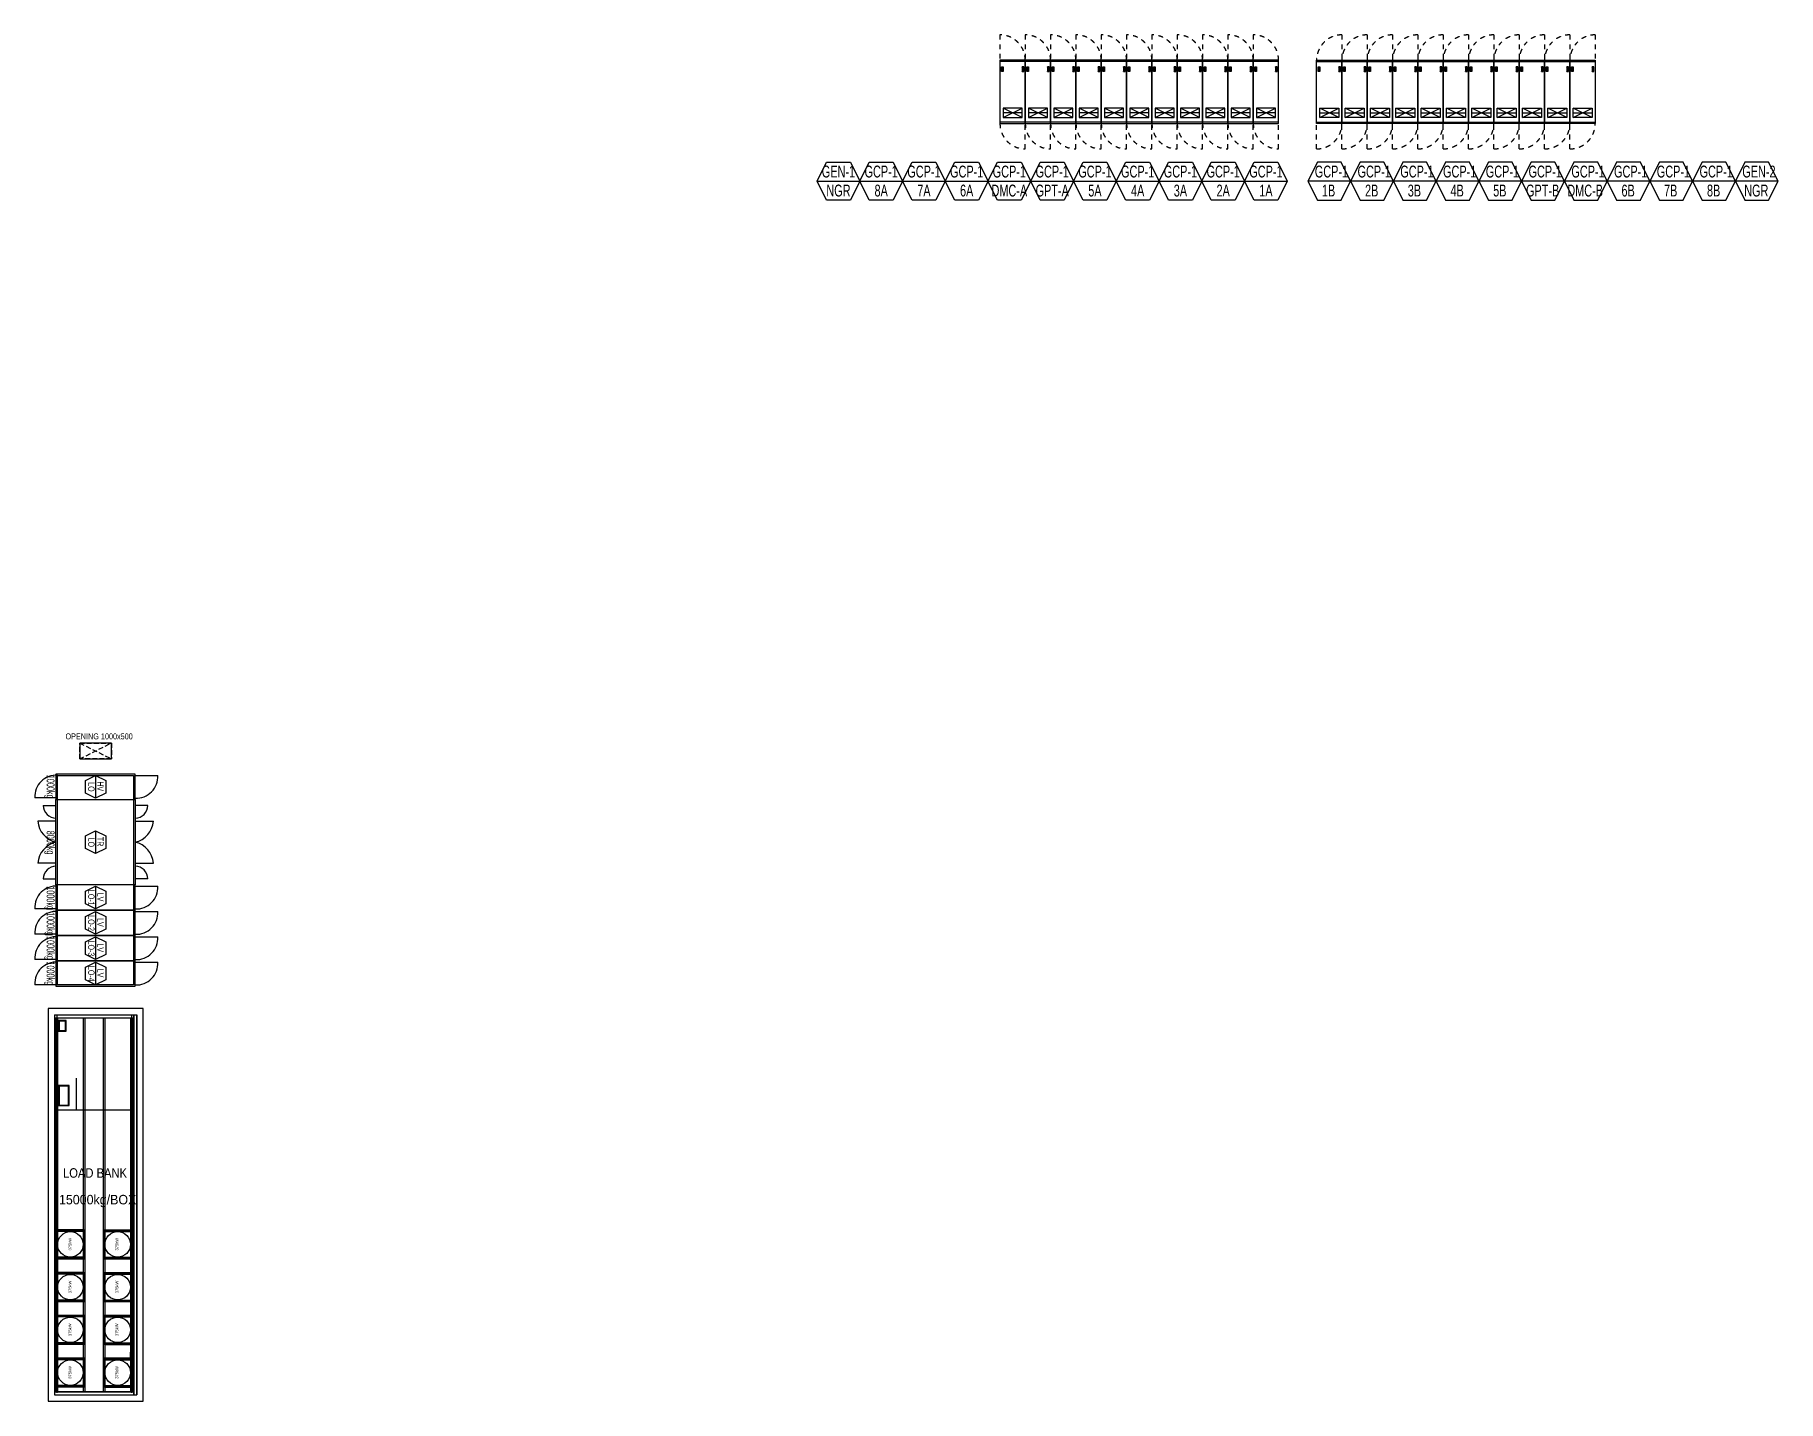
# Model space of a CAD drawing. Header units: millimetres. Extents: x 89978 to 501025, y -351975 to 837171.
# Drawn here: x 94877 to 149929, y -98536 to -55395 of the extents above; entities that cross this region are included whole.
import ezdxf
from ezdxf.enums import TextEntityAlignment as Align

# ---------------------------------------------------------------- set-up
doc = ezdxf.new("R2010")
doc.units = ezdxf.units.MM
doc.header["$LTSCALE"] = 150
for name, pattern in [('D1', [3, 1, -1, 1]), ('H1', [1.5, 1, -0.5]), ('PHANTOM', [2.5, 1.25, -0.25, 0.25, -0.25, 0.25, -0.25])]:
    doc.linetypes.add(name, pattern=pattern)
for name, color, linetype in [('------00 Switch Gear', 3, 'Continuous'), ('------00 Switch Gear_Number', 1, 'Continuous'), ('20251030_전기하중검토', 241, 'Continuous'), ('A-ETC-전기', 253, 'H1')]:
    doc.layers.add(name, color=color, linetype=linetype)
doc.layers.add('NOPLOT', color=191, linetype='Continuous', plot=False)
doc.styles.add('ELEC', font='')
doc.styles.get('ELEC').set_extended_font_data('Dotum')

msp = doc.modelspace()

# ---------------------------------------------------------------- texts
at = {"layer": '------00 Switch Gear_Number', "color": 7, "style": 'ELEC', "width": 0.7}
for s, p in [('GEN-1', (120253.6, -59711.1)), ('GCP-1', (121603.6, -59711.1)), ('GCP-1', (122953.6, -59711.1)), ('GCP-1', (124303.6, -59711.1)), ('GCP-1', (125650.7, -59711.1)), ('GCP-1', (127003.6, -59711.1)), ('GCP-1', (128353.6, -59711.1)), ('GCP-1', (129703.6, -59711.1)), ('GCP-1', (131053.6, -59711.1)), ('GCP-1', (132403.6, -59711.1)), ('GCP-1', (133753.6, -59711.1)), ('GCP-1', (135822, -59711.1)), ('GCP-1', (137172, -59711.1)), ('GCP-1', (138522, -59711.1)), ('GCP-1', (139872, -59711.1)), ('GCP-1', (141222, -59711.1)), ('GCP-1', (142572, -59711.1)), ('GCP-1', (143924.9, -59711.1)), ('GCP-1', (145272, -59711.1)), ('GCP-1', (146622, -59711.1)), ('GCP-1', (147972, -59711.1)), ('GEN-2', (149322, -59711.1)), ('NGR', (120253.6, -60311.1)), ('8A', (121603.6, -60311.1)), ('7A', (122953.6, -60311.1)), ('6A', (124303.6, -60311.1)), ('DMC-A', (125650.7, -60311.1)), ('GPT-A', (127003.6, -60311.1)), ('5A', (128353.6, -60311.1)), ('4A', (129703.6, -60311.1)), ('3A', (131053.6, -60311.1)), ('2A', (132403.6, -60311.1)), ('1A', (133753.6, -60311.1)), ('1B', (135731.1, -60311.1)), ('2B', (137093.6, -60311.1)), ('3B', (138443.2, -60311.1)), ('4B', (139792.5, -60311.1)), ('5B', (141139.3, -60311.1)), ('GPT-B', (142492.5, -60311.1)), ('DMC-B', (143834, -60311.1)), ('6B', (145191.8, -60311.1)), ('7B', (146534.7, -60311.1)), ('8B', (147891.5, -60311.1)), ('NGR', (149239.3, -60311.1))]:
    msp.add_text(s, height=375, dxfattribs=at).set_placement(p, align=Align.MIDDLE_CENTER)
at = {"layer": '------00 Switch Gear_Number', "color": 0, "style": 'ELEC', "width": 0.7}
for s, p in [('LO', (96660.3, -79141.4, 0)), ('HV', (96945, -79120, 0)), ('LO', (96660.3, -80891.4, 0)), ('TR', (96945, -80870, 0)), ('LO-1', (96660.3, -82641.4, 0)), ('LV', (96945, -82620, 0)), ('LO-2', (96660.3, -83441.4, 0)), ('LV', (96945, -83420, 0)), ('LO-3', (96660.3, -84241.4, 0)), ('LV', (96945, -84220, 0)), ('LO-4', (96660.3, -85041.4, 0)), ('LV', (96945, -85020, 0))]:
    msp.add_text(s, height=200, rotation=270, dxfattribs=at).set_placement(p, align=Align.MIDDLE_CENTER)
at = {"style": 'ELEC', "width": 0.9}
msp.add_text('LOAD BANK', height=300, dxfattribs=at).set_placement((96776.3, -91331.9, 0), align=Align.MIDDLE)
at = {"style": 'ELEC'}
msp.add_text('15000kg/BOX', height=300, dxfattribs=at).set_placement((96860.2, -92210.9, 0), align=Align.MIDDLE)
for p in [(95986.7, -93581.3, 0), (97465.9, -93581.3, 0), (95986.7, -94931.3, 0), (97465.9, -94931.3, 0), (95986.7, -96281.3, 0), (97465.9, -96281.3, 0), (95986.7, -97631.3, 0), (97465.9, -97631.3, 0)]:
    msp.add_text('375kW', height=92.38, rotation=90, dxfattribs=at).set_placement(p, align=Align.MIDDLE_CENTER)
at = {"layer": '20251030_전기하중검토', "style": 'ELEC', "width": 0.7}
for s, p in [('1000kg', (95343.6, -79134.2)), ('8000kg', (95343.6, -80900.6)), ('1000kg', (95343.6, -82653.9)), ('1000kg', (95343.6, -83469.2)), ('1000kg', (95343.6, -84228.6)), ('1000kg', (95343.6, -85028.6))]:
    msp.add_text(s, height=250, rotation=270, dxfattribs=at).set_placement(p, align=Align.MIDDLE)

# ---------------------------------------------------------------- blocks, each defined once
blk = doc.blocks.new('A$C831ba098')
for points in [[(358, 500), (1358, 0)], [(358, 0), (1358, 500)]]:
    blk.add_lwpolyline(points)
blk.add_lwpolyline([(358, 500), (1358, 500), (1358, 0), (358, 0)], close=True)
at = {"style": 'ELEC', "width": 0.8}
blk.add_text('OPENING 1000x500', height=187.5, dxfattribs=at).set_placement((971, 710, 0), align=Align.MIDDLE_CENTER)

# ---------------------------------------------------------------- linework, layer by layer
at = {"layer": '------00 Switch Gear'}
for p, q in [((126153.6, -56235), (125353.6, -56235)), ((125403.6, -56555), (125453.6, -56405)), ((125453.6, -56555), (125403.6, -56405)), ((126103.6, -56555), (126053.6, -56405)), ((126053.6, -56555), (126103.6, -56405)), ((126953.6, -56235), (126153.6, -56235)), ((126203.6, -56555), (126253.6, -56405)), ((126253.6, -56555), (126203.6, -56405)), ((126903.6, -56555), (126853.6, -56405)), ((126853.6, -56555), (126903.6, -56405)), ((127753.6, -56235), (126953.6, -56235)), ((127003.6, -56555), (127053.6, -56405)), ((127053.6, -56555), (127003.6, -56405)), ((127703.6, -56555), (127653.6, -56405)), ((127653.6, -56555), (127703.6, -56405)), ((128553.6, -56235), (127753.6, -56235)), ((127803.6, -56555), (127853.6, -56405)), ((127853.6, -56555), (127803.6, -56405)), ((128503.6, -56555), (128453.6, -56405)), ((128453.6, -56555), (128503.6, -56405)), ((129353.6, -56235), (128553.6, -56235)), ((128603.6, -56555), (128653.6, -56405)), ((128653.6, -56555), (128603.6, -56405)), ((129303.6, -56555), (129253.6, -56405)), ((129253.6, -56555), (129303.6, -56405)), ((130153.6, -56235), (129353.6, -56235)), ((129403.6, -56555), (129453.6, -56405)), ((129453.6, -56555), (129403.6, -56405)), ((130103.6, -56555), (130053.6, -56405)), ((130053.6, -56555), (130103.6, -56405)), ((130953.6, -56235), (130153.6, -56235)), ((130203.6, -56555), (130253.6, -56405)), ((130253.6, -56555), (130203.6, -56405)), ((130903.6, -56555), (130853.6, -56405)), ((130853.6, -56555), (130903.6, -56405)), ((131753.6, -56235), (130953.6, -56235)), ((131003.6, -56555), (131053.6, -56405)), ((131053.6, -56555), (131003.6, -56405)), ((131703.6, -56555), (131653.6, -56405)), ((131653.6, -56555), (131703.6, -56405)), ((132553.6, -56235), (131753.6, -56235)), ((131803.6, -56555), (131853.6, -56405)), ((131853.6, -56555), (131803.6, -56405)), ((132503.6, -56555), (132453.6, -56405)), ((132453.6, -56555), (132503.6, -56405)), ((133353.6, -56235), (132553.6, -56235)), ((132603.6, -56555), (132653.6, -56405)), ((132653.6, -56555), (132603.6, -56405)), ((133303.6, -56555), (133253.6, -56405)), ((133253.6, -56555), (133303.6, -56405)), ((134153.6, -56235), (133353.6, -56235)), ((133403.6, -56555), (133453.6, -56405)), ((133453.6, -56555), (133403.6, -56405)), ((134103.6, -56555), (134053.6, -56405)), ((134053.6, -56555), (134103.6, -56405)), ((135353.6, -56235), (136153.6, -56235)), ((135403.6, -56555), (135453.6, -56405)), ((135453.6, -56555), (135403.6, -56405)), ((136103.6, -56555), (136053.6, -56405)), ((136053.6, -56555), (136103.6, -56405)), ((136153.6, -56235), (136953.6, -56235)), ((136203.6, -56555), (136253.6, -56405)), ((136253.6, -56555), (136203.6, -56405)), ((136903.6, -56555), (136853.6, -56405)), ((136853.6, -56555), (136903.6, -56405)), ((136953.6, -56235), (137753.6, -56235)), ((137003.6, -56555), (137053.6, -56405)), ((137053.6, -56555), (137003.6, -56405)), ((137703.6, -56555), (137653.6, -56405)), ((137653.6, -56555), (137703.6, -56405)), ((137753.6, -56235), (138553.6, -56235)), ((137803.6, -56555), (137853.6, -56405)), ((137853.6, -56555), (137803.6, -56405)), ((138503.6, -56555), (138453.6, -56405)), ((138453.6, -56555), (138503.6, -56405)), ((138553.6, -56235), (139353.6, -56235)), ((138603.6, -56555), (138653.6, -56405)), ((138653.6, -56555), (138603.6, -56405)), ((139303.6, -56555), (139253.6, -56405)), ((139253.6, -56555), (139303.6, -56405)), ((139353.6, -56235), (140153.6, -56235)), ((139403.6, -56555), (139453.6, -56405)), ((139453.6, -56555), (139403.6, -56405)), ((140103.6, -56555), (140053.6, -56405)), ((140053.6, -56555), (140103.6, -56405)), ((140153.6, -56235), (140953.6, -56235)), ((140203.6, -56555), (140253.6, -56405)), ((140253.6, -56555), (140203.6, -56405)), ((140903.6, -56555), (140853.6, -56405)), ((140853.6, -56555), (140903.6, -56405)), ((140953.6, -56235), (141753.6, -56235)), ((141003.6, -56555), (141053.6, -56405)), ((141053.6, -56555), (141003.6, -56405)), ((141703.6, -56555), (141653.6, -56405)), ((141653.6, -56555), (141703.6, -56405)), ((141753.6, -56235), (142553.6, -56235)), ((141803.6, -56555), (141853.6, -56405)), ((141853.6, -56555), (141803.6, -56405)), ((142503.6, -56555), (142453.6, -56405)), ((142453.6, -56555), (142503.6, -56405)), ((142553.6, -56235), (143353.6, -56235)), ((142603.6, -56555), (142653.6, -56405)), ((142653.6, -56555), (142603.6, -56405)), ((143303.6, -56555), (143253.6, -56405)), ((143253.6, -56555), (143303.6, -56405)), ((143353.6, -56235), (144153.6, -56235)), ((143403.6, -56555), (143453.6, -56405)), ((143453.6, -56555), (143403.6, -56405)), ((144103.6, -56555), (144053.6, -56405)), ((144053.6, -56555), (144103.6, -56405)), ((126153.6, -58153), (125353.6, -58153)), ((126953.6, -58153), (126153.6, -58153)), ((127753.6, -58153), (126953.6, -58153)), ((128553.6, -58153), (127753.6, -58153)), ((129353.6, -58153), (128553.6, -58153)), ((130153.6, -58153), (129353.6, -58153)), ((130953.6, -58153), (130153.6, -58153)), ((131753.6, -58153), (130953.6, -58153)), ((132553.6, -58153), (131753.6, -58153)), ((133353.6, -58153), (132553.6, -58153)), ((134153.6, -58153), (133353.6, -58153)), ((135353.6, -58153), (136153.6, -58153)), ((136153.6, -58153), (136953.6, -58153)), ((136953.6, -58153), (137753.6, -58153)), ((137753.6, -58153), (138553.6, -58153)), ((138553.6, -58153), (139353.6, -58153)), ((139353.6, -58153), (140153.6, -58153)), ((140153.6, -58153), (140953.6, -58153)), ((140953.6, -58153), (141753.6, -58153)), ((141753.6, -58153), (142553.6, -58153)), ((142553.6, -58153), (143353.6, -58153)), ((143353.6, -58153), (144153.6, -58153)), ((95143.7, -79725.3, 0), (95543.7, -79725.3, 0)), ((98443.7, -79725.3, 0), (98043.7, -79725.3, 0)), ((95143.7, -82047.5, 0), (95543.7, -82047.5, 0)), ((98443.7, -82047.5, 0), (98043.7, -82047.5, 0))]:
    msp.add_line(p, q, dxfattribs=at)
at = {"layer": '------00 Switch Gear', "elevation": 0}
for points in [[(126153.6, -56195), (125353.6, -56195), (125353.6, -58195), (126153.6, -58195)], [(125403.6, -56405), (125453.6, -56405), (125453.6, -56555), (125403.6, -56555)], [(126103.6, -56405), (126053.6, -56405), (126053.6, -56555), (126103.6, -56555)], [(126953.6, -56195), (126153.6, -56195), (126153.6, -58195), (126953.6, -58195)], [(126203.6, -56405), (126253.6, -56405), (126253.6, -56555), (126203.6, -56555)], [(126903.6, -56405), (126853.6, -56405), (126853.6, -56555), (126903.6, -56555)], [(127753.6, -56195), (126953.6, -56195), (126953.6, -58195), (127753.6, -58195)], [(127003.6, -56405), (127053.6, -56405), (127053.6, -56555), (127003.6, -56555)], [(127703.6, -56405), (127653.6, -56405), (127653.6, -56555), (127703.6, -56555)], [(128553.6, -56195), (127753.6, -56195), (127753.6, -58195), (128553.6, -58195)], [(127803.6, -56405), (127853.6, -56405), (127853.6, -56555), (127803.6, -56555)], [(128503.6, -56405), (128453.6, -56405), (128453.6, -56555), (128503.6, -56555)], [(129353.6, -56195), (128553.6, -56195), (128553.6, -58195), (129353.6, -58195)], [(128603.6, -56405), (128653.6, -56405), (128653.6, -56555), (128603.6, -56555)], [(129303.6, -56405), (129253.6, -56405), (129253.6, -56555), (129303.6, -56555)], [(130153.6, -56195), (129353.6, -56195), (129353.6, -58195), (130153.6, -58195)], [(129403.6, -56405), (129453.6, -56405), (129453.6, -56555), (129403.6, -56555)], [(130103.6, -56405), (130053.6, -56405), (130053.6, -56555), (130103.6, -56555)], [(130953.6, -56195), (130153.6, -56195), (130153.6, -58195), (130953.6, -58195)], [(130203.6, -56405), (130253.6, -56405), (130253.6, -56555), (130203.6, -56555)], [(130903.6, -56405), (130853.6, -56405), (130853.6, -56555), (130903.6, -56555)], [(131753.6, -56195), (130953.6, -56195), (130953.6, -58195), (131753.6, -58195)], [(131003.6, -56405), (131053.6, -56405), (131053.6, -56555), (131003.6, -56555)], [(131703.6, -56405), (131653.6, -56405), (131653.6, -56555), (131703.6, -56555)], [(132553.6, -56195), (131753.6, -56195), (131753.6, -58195), (132553.6, -58195)], [(131803.6, -56405), (131853.6, -56405), (131853.6, -56555), (131803.6, -56555)], [(132503.6, -56405), (132453.6, -56405), (132453.6, -56555), (132503.6, -56555)], [(133353.6, -56195), (132553.6, -56195), (132553.6, -58195), (133353.6, -58195)], [(132603.6, -56405), (132653.6, -56405), (132653.6, -56555), (132603.6, -56555)], [(133303.6, -56405), (133253.6, -56405), (133253.6, -56555), (133303.6, -56555)], [(134153.6, -56195), (133353.6, -56195), (133353.6, -58195), (134153.6, -58195)], [(133403.6, -56405), (133453.6, -56405), (133453.6, -56555), (133403.6, -56555)], [(134103.6, -56405), (134053.6, -56405), (134053.6, -56555), (134103.6, -56555)], [(135353.6, -56195), (136153.6, -56195), (136153.6, -58195), (135353.6, -58195)], [(135403.6, -56405), (135453.6, -56405), (135453.6, -56555), (135403.6, -56555)], [(136103.6, -56405), (136053.6, -56405), (136053.6, -56555), (136103.6, -56555)], [(136153.6, -56195), (136953.6, -56195), (136953.6, -58195), (136153.6, -58195)], [(136203.6, -56405), (136253.6, -56405), (136253.6, -56555), (136203.6, -56555)], [(136903.6, -56405), (136853.6, -56405), (136853.6, -56555), (136903.6, -56555)], [(136953.6, -56195), (137753.6, -56195), (137753.6, -58195), (136953.6, -58195)], [(137003.6, -56405), (137053.6, -56405), (137053.6, -56555), (137003.6, -56555)], [(137703.6, -56405), (137653.6, -56405), (137653.6, -56555), (137703.6, -56555)], [(137753.6, -56195), (138553.6, -56195), (138553.6, -58195), (137753.6, -58195)], [(137803.6, -56405), (137853.6, -56405), (137853.6, -56555), (137803.6, -56555)], [(138503.6, -56405), (138453.6, -56405), (138453.6, -56555), (138503.6, -56555)], [(138553.6, -56195), (139353.6, -56195), (139353.6, -58195), (138553.6, -58195)], [(138603.6, -56405), (138653.6, -56405), (138653.6, -56555), (138603.6, -56555)], [(139303.6, -56405), (139253.6, -56405), (139253.6, -56555), (139303.6, -56555)], [(139353.6, -56195), (140153.6, -56195), (140153.6, -58195), (139353.6, -58195)], [(139403.6, -56405), (139453.6, -56405), (139453.6, -56555), (139403.6, -56555)], [(140103.6, -56405), (140053.6, -56405), (140053.6, -56555), (140103.6, -56555)], [(140153.6, -56195), (140953.6, -56195), (140953.6, -58195), (140153.6, -58195)], [(140203.6, -56405), (140253.6, -56405), (140253.6, -56555), (140203.6, -56555)], [(140903.6, -56405), (140853.6, -56405), (140853.6, -56555), (140903.6, -56555)], [(140953.6, -56195), (141753.6, -56195), (141753.6, -58195), (140953.6, -58195)], [(141003.6, -56405), (141053.6, -56405), (141053.6, -56555), (141003.6, -56555)], [(141703.6, -56405), (141653.6, -56405), (141653.6, -56555), (141703.6, -56555)], [(141753.6, -56195), (142553.6, -56195), (142553.6, -58195), (141753.6, -58195)], [(141803.6, -56405), (141853.6, -56405), (141853.6, -56555), (141803.6, -56555)], [(142503.6, -56405), (142453.6, -56405), (142453.6, -56555), (142503.6, -56555)], [(142553.6, -56195), (143353.6, -56195), (143353.6, -58195), (142553.6, -58195)], [(142603.6, -56405), (142653.6, -56405), (142653.6, -56555), (142603.6, -56555)], [(143303.6, -56405), (143253.6, -56405), (143253.6, -56555), (143303.6, -56555)], [(143353.6, -56195), (144153.6, -56195), (144153.6, -58195), (143353.6, -58195)], [(143403.6, -56405), (143453.6, -56405), (143453.6, -56555), (143403.6, -56555)], [(144103.6, -56405), (144053.6, -56405), (144053.6, -56555), (144103.6, -56555)], [(95543.7, -78736.4), (95543.7, -79536.4), (98043.7, -79536.4), (98043.7, -78736.4)], [(97993.7, -78786.4), (97993.7, -85386.4), (95593.7, -85386.4), (95593.7, -78786.4)], [(98043.7, -79536.4), (98043.7, -82236.4), (95543.7, -82236.4), (95543.7, -79536.4)], [(95543.7, -82236.4), (95543.7, -83036.4), (98043.7, -83036.4), (98043.7, -82236.4)], [(95543.7, -83036.4), (95543.7, -83836.4), (98043.7, -83836.4), (98043.7, -83036.4)], [(95543.7, -83836.4), (95543.7, -84636.4), (98043.7, -84636.4), (98043.7, -83836.4)], [(95543.7, -84636.4), (95543.7, -85436.4), (98043.7, -85436.4), (98043.7, -84636.4)]]:
    msp.add_lwpolyline(points, close=True, dxfattribs=at)
for points in [[(96793.7, -78776.4), (96793.7, -79496.4), (96473.7, -79336.8), (96473.7, -78936.1), (96793.7, -78776.4), (97113.7, -78936.1), (97113.7, -79336.8), (96793.7, -79496.4)], [(98043.7, -78778.9), (98758.7, -78778.9)], [(95593.7, -79486.4), (94878.7, -79486.4)], [(95543.7, -80221.8), (94967.7, -80221.8)], [(98043.7, -80221.8), (98619.7, -80221.8)], [(96793.7, -80526.4), (96793.7, -81246.4), (96473.7, -81086.8), (96473.7, -80686.1), (96793.7, -80526.4), (97113.7, -80686.1), (97113.7, -81086.8), (96793.7, -81246.4)], [(95543.7, -81551), (94967.7, -81551)], [(98043.7, -81551), (98619.7, -81551)], [(96793.7, -82276.4), (96793.7, -82996.4), (96473.7, -82836.8), (96473.7, -82436.1), (96793.7, -82276.4), (97113.7, -82436.1), (97113.7, -82836.8), (96793.7, -82996.4)], [(98043.7, -82278.9), (98758.7, -82278.9)], [(95593.7, -82986.4), (94878.7, -82986.4)], [(96793.7, -83076.4), (96793.7, -83796.4), (96473.7, -83636.8), (96473.7, -83236.1), (96793.7, -83076.4), (97113.7, -83236.1), (97113.7, -83636.8), (96793.7, -83796.4)], [(98043.7, -83078.9), (98758.7, -83078.9)], [(95593.7, -83786.4), (94878.7, -83786.4)], [(96793.7, -83876.4), (96793.7, -84596.4), (96473.7, -84436.8), (96473.7, -84036.1), (96793.7, -83876.4), (97113.7, -84036.1), (97113.7, -84436.8), (96793.7, -84596.4)], [(98043.7, -83878.9), (98758.7, -83878.9)], [(95593.7, -84586.4), (94878.7, -84586.4)], [(95593.7, -84586.4), (94878.7, -84586.4)], [(96793.7, -84676.4), (96793.7, -85396.4), (96473.7, -85236.8), (96473.7, -84836.1), (96793.7, -84676.4), (97113.7, -84836.1), (97113.7, -85236.8), (96793.7, -85396.4)], [(98043.7, -84678.9), (98758.7, -84678.9)], [(95593.7, -85386.4), (94878.7, -85386.4)]]:
    msp.add_lwpolyline(points, dxfattribs=at)
at = {"layer": '------00 Switch Gear'}
for centre, radius, start, end in [((95556.2, -79449.9, 0), 679.5, 86.91898, 183.08102), ((98080.3, -78815.4, 0), 679.5, 266.91898, 3.08102), ((95543.7, -79725.3, 0), 400, 180, 270), ((98043.7, -79725.3, 0), 400, 270, 0), ((95709.3, -80161, 0), 744.1, 184.68922, 257.14201), ((97878.2, -80161, 0), 744.1, 282.85799, 355.31078), ((95709.3, -81611.8, 0), 744.1, 102.85799, 175.31078), ((97878.2, -81611.8, 0), 744.1, 4.68922, 77.14201), ((95543.7, -82047.5, 0), 400, 90, 180), ((98043.7, -82047.5, 0), 400, 0, 90), ((95556.2, -82949.9, 0), 679.5, 86.91898, 183.08102), ((98080.3, -82315.4, 0), 679.5, 266.91898, 3.08102), ((95556.2, -83749.9, 0), 679.5, 86.91898, 183.08102), ((98080.3, -83115.4, 0), 679.5, 266.91898, 3.08102), ((95556.2, -84549.9, 0), 679.5, 86.91898, 183.08102), ((98080.3, -83915.4, 0), 679.5, 266.91898, 3.08102), ((95556.2, -85349.9, 0), 679.5, 86.91898, 183.08102), ((98080.3, -84715.4, 0), 679.5, 266.91898, 3.08102)]:
    msp.add_arc(centre, radius, start, end, dxfattribs=at)
at = {"layer": '------00 Switch Gear_Number', "color": 1}
for points in [[(119578.6, -60011.1), (120928.6, -60011.1), (120629.2, -60611.1), (119877.9, -60611.1), (119578.6, -60011.1), (119877.9, -59411.1), (120629.2, -59411.1), (120928.6, -60011.1)], [(120928.6, -60011.1), (122278.6, -60011.1), (121979.2, -60611.1), (121227.9, -60611.1), (120928.6, -60011.1), (121227.9, -59411.1), (121979.2, -59411.1), (122278.6, -60011.1)], [(122278.6, -60011.1), (123628.6, -60011.1), (123329.2, -60611.1), (122577.9, -60611.1), (122278.6, -60011.1), (122577.9, -59411.1), (123329.2, -59411.1), (123628.6, -60011.1)], [(123628.6, -60011.1), (124978.6, -60011.1), (124679.2, -60611.1), (123927.9, -60611.1), (123628.6, -60011.1), (123927.9, -59411.1), (124679.2, -59411.1), (124978.6, -60011.1)], [(124975.7, -60011.1), (126325.7, -60011.1), (126026.3, -60611.1), (125275, -60611.1), (124975.7, -60011.1), (125275, -59411.1), (126026.3, -59411.1), (126325.7, -60011.1)], [(126328.6, -60011.1), (127678.6, -60011.1), (127379.2, -60611.1), (126627.9, -60611.1), (126328.6, -60011.1), (126627.9, -59411.1), (127379.2, -59411.1), (127678.6, -60011.1)], [(127678.6, -60011.1), (129028.6, -60011.1), (128729.2, -60611.1), (127977.9, -60611.1), (127678.6, -60011.1), (127977.9, -59411.1), (128729.2, -59411.1), (129028.6, -60011.1)], [(129028.6, -60011.1), (130378.6, -60011.1), (130079.2, -60611.1), (129327.9, -60611.1), (129028.6, -60011.1), (129327.9, -59411.1), (130079.2, -59411.1), (130378.6, -60011.1)], [(130378.6, -60011.1), (131728.6, -60011.1), (131429.2, -60611.1), (130677.9, -60611.1), (130378.6, -60011.1), (130677.9, -59411.1), (131429.2, -59411.1), (131728.6, -60011.1)], [(131728.6, -60011.1), (133078.6, -60011.1), (132779.2, -60611.1), (132027.9, -60611.1), (131728.6, -60011.1), (132027.9, -59411.1), (132779.2, -59411.1), (133078.6, -60011.1)], [(133078.6, -60011.1), (134428.6, -60011.1), (134129.2, -60611.1), (133377.9, -60611.1), (133078.6, -60011.1), (133377.9, -59411.1), (134129.2, -59411.1), (134428.6, -60011.1)], [(136428.6, -60011.1), (135078.6, -60011.1), (135377.9, -60611.1), (136129.2, -60611.1), (136428.6, -60011.1), (136129.2, -59411.1), (135377.9, -59411.1), (135078.6, -60011.1)], [(137778.6, -60011.1), (136428.6, -60011.1), (136727.9, -60611.1), (137479.2, -60611.1), (137778.6, -60011.1), (137479.2, -59411.1), (136727.9, -59411.1), (136428.6, -60011.1)], [(139128.6, -60011.1), (137778.6, -60011.1), (138077.9, -60611.1), (138829.2, -60611.1), (139128.6, -60011.1), (138829.2, -59411.1), (138077.9, -59411.1), (137778.6, -60011.1)], [(140478.6, -60011.1), (139128.6, -60011.1), (139427.9, -60611.1), (140179.2, -60611.1), (140478.6, -60011.1), (140179.2, -59411.1), (139427.9, -59411.1), (139128.6, -60011.1)], [(141828.6, -60011.1), (140478.6, -60011.1), (140777.9, -60611.1), (141529.2, -60611.1), (141828.6, -60011.1), (141529.2, -59411.1), (140777.9, -59411.1), (140478.6, -60011.1)], [(143178.6, -60011.1), (141828.6, -60011.1), (142127.9, -60611.1), (142879.2, -60611.1), (143178.6, -60011.1), (142879.2, -59411.1), (142127.9, -59411.1), (141828.6, -60011.1)], [(144531.5, -60011.1), (143181.5, -60011.1), (143480.8, -60611.1), (144232.1, -60611.1), (144531.5, -60011.1), (144232.1, -59411.1), (143480.8, -59411.1), (143181.5, -60011.1)], [(145878.6, -60011.1), (144528.6, -60011.1), (144827.9, -60611.1), (145579.2, -60611.1), (145878.6, -60011.1), (145579.2, -59411.1), (144827.9, -59411.1), (144528.6, -60011.1)], [(147228.6, -60011.1), (145878.6, -60011.1), (146177.9, -60611.1), (146929.2, -60611.1), (147228.6, -60011.1), (146929.2, -59411.1), (146177.9, -59411.1), (145878.6, -60011.1)], [(148578.6, -60011.1), (147228.6, -60011.1), (147527.9, -60611.1), (148279.2, -60611.1), (148578.6, -60011.1), (148279.2, -59411.1), (147527.9, -59411.1), (147228.6, -60011.1)], [(149928.6, -60011.1), (148578.6, -60011.1), (148877.9, -60611.1), (149629.2, -60611.1), (149928.6, -60011.1), (149629.2, -59411.1), (148877.9, -59411.1), (148578.6, -60011.1)]]:
    msp.add_lwpolyline(points, dxfattribs=at)
for p, q in [((95493.7, -86336.4, 0), (95493.7, -98336.4, 0)), ((95493.7, -86336.4, 0), (95493.7, -87336.4, 0)), ((95496.9, -86336.4, 0), (97993.7, -86336.4, 0)), ((95496.9, -86336.4, 0), (95496.9, -98336.4, 0)), ((95496.9, -86336.4, 0), (97993.7, -86336.4, 0)), ((95496.9, -86339.6, 0), (97993.7, -86339.6, 0)), ((95496.9, -86339.6, 0), (97993.7, -86339.6, 0)), ((95566.9, -86375.3, 0), (95566.9, -98273.5, 0)), ((97923.7, -86375.3, 0), (97923.7, -98273.5, 0)), ((97993.7, -86336.4, 0), (97993.7, -98336.4, 0)), ((97993.7, -86336.4, 0), (98093.7, -86336.4, 0)), ((97993.7, -86336.4, 0), (98093.7, -86336.4, 0)), ((97996.9, -86336.4, 0), (97996.9, -98336.4, 0)), ((98090.5, -86336.4, 0), (98090.5, -98336.4, 0)), ((98093.7, -86336.4, 0), (98093.7, -98336.4, 0)), ((95496.9, -86433.2, 0), (97993.7, -86433.2, 0)), ((95496.9, -86433.2, 0), (97993.7, -86433.2, 0)), ((95496.9, -86436.4, 0), (97993.7, -86436.4, 0)), ((95496.9, -86436.4, 0), (97993.7, -86436.4, 0)), ((95541.9, -86436.4, 0), (95541.9, -98236.4, 0)), ((95586.9, -86436.4, 0), (95586.9, -98236.4, 0)), ((95591.9, -86436.4, 0), (95591.9, -98236.4, 0)), ((96406.9, -86436.4, 0), (96406.9, -98236.4, 0)), ((96456.9, -86436.4, 0), (96456.9, -98236.4, 0)), ((97033.7, -86436.4, 0), (97033.7, -98236.4, 0)), ((97083.7, -86436.4, 0), (97083.7, -98236.4, 0)), ((97898.7, -86436.4, 0), (97898.7, -98236.4, 0)), ((97903.7, -86436.4, 0), (97903.7, -98236.4, 0)), ((97948.7, -86436.4, 0), (97948.7, -98236.4, 0)), ((95557.9, -93153.9, 0), (95575.9, -93153.9, 0)), ((95557.9, -93368.9, 0), (95575.9, -93368.9, 0)), ((95557.9, -93586.4, 0), (95575.9, -93586.4, 0)), ((95566.9, -93162.9, 0), (95566.9, -93144.9, 0)), ((95566.9, -93377.9, 0), (95566.9, -93359.9, 0)), ((95566.9, -93595.4, 0), (95566.9, -93577.4, 0)), ((96406.9, -93128.9, 0), (95591.9, -93128.9, 0)), ((96406.9, -93173.9, 0), (95591.9, -93173.9, 0)), ((96406.9, -93178.9, 0), (95591.9, -93178.9, 0)), ((95772.9, -93153.9, 0), (95790.9, -93153.9, 0)), ((95781.9, -93162.9, 0), (95781.9, -93144.9, 0)), ((95990.4, -93153.9, 0), (96008.4, -93153.9, 0)), ((95999.4, -93162.9, 0), (95999.4, -93144.9, 0)), ((96207.9, -93153.9, 0), (96225.9, -93153.9, 0)), ((96216.9, -93162.9, 0), (96216.9, -93144.9, 0)), ((96422.9, -93153.9, 0), (96440.9, -93153.9, 0)), ((96422.9, -93368.9, 0), (96440.9, -93368.9, 0)), ((96422.9, -93586.4, 0), (96440.9, -93586.4, 0)), ((96431.9, -93162.9, 0), (96431.9, -93144.9, 0)), ((96431.9, -93377.9, 0), (96431.9, -93359.9, 0)), ((96431.9, -93595.4, 0), (96431.9, -93577.4, 0)), ((97049.7, -93153.9, 0), (97067.7, -93153.9, 0)), ((97049.7, -93368.9, 0), (97067.7, -93368.9, 0)), ((97049.7, -93586.4, 0), (97067.7, -93586.4, 0)), ((97058.7, -93162.9, 0), (97058.7, -93144.9, 0)), ((97058.7, -93377.9, 0), (97058.7, -93359.9, 0)), ((97058.7, -93595.4, 0), (97058.7, -93577.4, 0)), ((97083.7, -93128.9, 0), (97898.7, -93128.9, 0)), ((97083.7, -93173.9, 0), (97898.7, -93173.9, 0)), ((97083.7, -93178.9, 0), (97898.7, -93178.9, 0)), ((97264.7, -93153.9, 0), (97282.7, -93153.9, 0)), ((97273.7, -93162.9, 0), (97273.7, -93144.9, 0)), ((97482.2, -93153.9, 0), (97500.2, -93153.9, 0)), ((97491.2, -93162.9, 0), (97491.2, -93144.9, 0)), ((97699.7, -93153.9, 0), (97717.7, -93153.9, 0)), ((97708.7, -93162.9, 0), (97708.7, -93144.9, 0)), ((97914.7, -93153.9, 0), (97932.7, -93153.9, 0)), ((97914.7, -93368.9, 0), (97932.7, -93368.9, 0)), ((97914.7, -93586.4, 0), (97932.7, -93586.4, 0)), ((97923.7, -93162.9, 0), (97923.7, -93144.9, 0)), ((97923.7, -93377.9, 0), (97923.7, -93359.9, 0)), ((97923.7, -93595.4, 0), (97923.7, -93577.4, 0)), ((95557.9, -93803.9, 0), (95575.9, -93803.9, 0)), ((95557.9, -94018.9, 0), (95575.9, -94018.9, 0)), ((95566.9, -93812.9, 0), (95566.9, -93794.9, 0)), ((95566.9, -94027.9, 0), (95566.9, -94009.9, 0)), ((96406.9, -93993.9, 0), (95591.9, -93993.9, 0)), ((96406.9, -93998.9, 0), (95591.9, -93998.9, 0)), ((96406.9, -94043.9, 0), (95591.9, -94043.9, 0)), ((95772.9, -94018.9, 0), (95790.9, -94018.9, 0)), ((95781.9, -94027.9, 0), (95781.9, -94009.9, 0)), ((95990.4, -94018.9, 0), (96008.4, -94018.9, 0)), ((95999.4, -94027.9, 0), (95999.4, -94009.9, 0)), ((96207.9, -94018.9, 0), (96225.9, -94018.9, 0)), ((96216.9, -94027.9, 0), (96216.9, -94009.9, 0)), ((96422.9, -93803.9, 0), (96440.9, -93803.9, 0)), ((96422.9, -94018.9, 0), (96440.9, -94018.9, 0)), ((96431.9, -93812.9, 0), (96431.9, -93794.9, 0)), ((96431.9, -94027.9, 0), (96431.9, -94009.9, 0)), ((97049.7, -93803.9, 0), (97067.7, -93803.9, 0)), ((97049.7, -94018.9, 0), (97067.7, -94018.9, 0)), ((97058.7, -93812.9, 0), (97058.7, -93794.9, 0)), ((97058.7, -94027.9, 0), (97058.7, -94009.9, 0)), ((97083.7, -93993.9, 0), (97898.7, -93993.9, 0)), ((97083.7, -93998.9, 0), (97898.7, -93998.9, 0)), ((97083.7, -94043.9, 0), (97898.7, -94043.9, 0)), ((97264.7, -94018.9, 0), (97282.7, -94018.9, 0)), ((97273.7, -94027.9, 0), (97273.7, -94009.9, 0)), ((97482.2, -94018.9, 0), (97500.2, -94018.9, 0)), ((97491.2, -94027.9, 0), (97491.2, -94009.9, 0)), ((97699.7, -94018.9, 0), (97717.7, -94018.9, 0)), ((97708.7, -94027.9, 0), (97708.7, -94009.9, 0)), ((97914.7, -93803.9, 0), (97932.7, -93803.9, 0)), ((97914.7, -94018.9, 0), (97932.7, -94018.9, 0)), ((97923.7, -93812.9, 0), (97923.7, -93794.9, 0)), ((97923.7, -94027.9, 0), (97923.7, -94009.9, 0)), ((95557.9, -94503.9, 0), (95575.9, -94503.9, 0)), ((95566.9, -94512.9, 0), (95566.9, -94494.9, 0)), ((96406.9, -94478.9, 0), (95591.9, -94478.9, 0)), ((96406.9, -94523.9, 0), (95591.9, -94523.9, 0)), ((96406.9, -94528.9, 0), (95591.9, -94528.9, 0)), ((95772.9, -94503.9, 0), (95790.9, -94503.9, 0)), ((95781.9, -94512.9, 0), (95781.9, -94494.9, 0)), ((95990.4, -94503.9, 0), (96008.4, -94503.9, 0)), ((95999.4, -94512.9, 0), (95999.4, -94494.9, 0)), ((96207.9, -94503.9, 0), (96225.9, -94503.9, 0)), ((96216.9, -94512.9, 0), (96216.9, -94494.9, 0)), ((96422.9, -94503.9, 0), (96440.9, -94503.9, 0)), ((96431.9, -94512.9, 0), (96431.9, -94494.9, 0)), ((97049.7, -94503.9, 0), (97067.7, -94503.9, 0)), ((97058.7, -94512.9, 0), (97058.7, -94494.9, 0)), ((97083.7, -94478.9, 0), (97898.7, -94478.9, 0)), ((97083.7, -94523.9, 0), (97898.7, -94523.9, 0)), ((97083.7, -94528.9, 0), (97898.7, -94528.9, 0)), ((97264.7, -94503.9, 0), (97282.7, -94503.9, 0)), ((97273.7, -94512.9, 0), (97273.7, -94494.9, 0)), ((97482.2, -94503.9, 0), (97500.2, -94503.9, 0)), ((97491.2, -94512.9, 0), (97491.2, -94494.9, 0)), ((97699.7, -94503.9, 0), (97717.7, -94503.9, 0)), ((97708.7, -94512.9, 0), (97708.7, -94494.9, 0)), ((97914.7, -94503.9, 0), (97932.7, -94503.9, 0)), ((97923.7, -94512.9, 0), (97923.7, -94494.9, 0)), ((95557.9, -94718.9, 0), (95575.9, -94718.9, 0)), ((95557.9, -94936.4, 0), (95575.9, -94936.4, 0)), ((95557.9, -95153.9, 0), (95575.9, -95153.9, 0)), ((95566.9, -94727.9, 0), (95566.9, -94709.9, 0)), ((95566.9, -94945.4, 0), (95566.9, -94927.4, 0)), ((95566.9, -95162.9, 0), (95566.9, -95144.9, 0)), ((96422.9, -94718.9, 0), (96440.9, -94718.9, 0)), ((96422.9, -94936.4, 0), (96440.9, -94936.4, 0)), ((96422.9, -95153.9, 0), (96440.9, -95153.9, 0)), ((96431.9, -94727.9, 0), (96431.9, -94709.9, 0)), ((96431.9, -94945.4, 0), (96431.9, -94927.4, 0)), ((96431.9, -95162.9, 0), (96431.9, -95144.9, 0)), ((97049.7, -94718.9, 0), (97067.7, -94718.9, 0)), ((97049.7, -94936.4, 0), (97067.7, -94936.4, 0)), ((97049.7, -95153.9, 0), (97067.7, -95153.9, 0)), ((97058.7, -94727.9, 0), (97058.7, -94709.9, 0)), ((97058.7, -94945.4, 0), (97058.7, -94927.4, 0)), ((97058.7, -95162.9, 0), (97058.7, -95144.9, 0)), ((97914.7, -94718.9, 0), (97932.7, -94718.9, 0)), ((97914.7, -94936.4, 0), (97932.7, -94936.4, 0)), ((97914.7, -95153.9, 0), (97932.7, -95153.9, 0)), ((97923.7, -94727.9, 0), (97923.7, -94709.9, 0)), ((97923.7, -94945.4, 0), (97923.7, -94927.4, 0)), ((97923.7, -95162.9, 0), (97923.7, -95144.9, 0)), ((95557.9, -95368.9, 0), (95575.9, -95368.9, 0)), ((95566.9, -95377.9, 0), (95566.9, -95359.9, 0)), ((96406.9, -95343.9, 0), (95591.9, -95343.9, 0)), ((96406.9, -95348.9, 0), (95591.9, -95348.9, 0)), ((96406.9, -95393.9, 0), (95591.9, -95393.9, 0)), ((95772.9, -95368.9, 0), (95790.9, -95368.9, 0)), ((95781.9, -95377.9, 0), (95781.9, -95359.9, 0)), ((95990.4, -95368.9, 0), (96008.4, -95368.9, 0)), ((95999.4, -95377.9, 0), (95999.4, -95359.9, 0)), ((96207.9, -95368.9, 0), (96225.9, -95368.9, 0)), ((96216.9, -95377.9, 0), (96216.9, -95359.9, 0)), ((96422.9, -95368.9, 0), (96440.9, -95368.9, 0)), ((96431.9, -95377.9, 0), (96431.9, -95359.9, 0)), ((97049.7, -95368.9, 0), (97067.7, -95368.9, 0)), ((97058.7, -95377.9, 0), (97058.7, -95359.9, 0)), ((97083.7, -95343.9, 0), (97898.7, -95343.9, 0)), ((97083.7, -95348.9, 0), (97898.7, -95348.9, 0)), ((97083.7, -95393.9, 0), (97898.7, -95393.9, 0)), ((97264.7, -95368.9, 0), (97282.7, -95368.9, 0)), ((97273.7, -95377.9, 0), (97273.7, -95359.9, 0)), ((97482.2, -95368.9, 0), (97500.2, -95368.9, 0)), ((97491.2, -95377.9, 0), (97491.2, -95359.9, 0)), ((97699.7, -95368.9, 0), (97717.7, -95368.9, 0)), ((97708.7, -95377.9, 0), (97708.7, -95359.9, 0)), ((97914.7, -95368.9, 0), (97932.7, -95368.9, 0)), ((97923.7, -95377.9, 0), (97923.7, -95359.9, 0)), ((95557.9, -95853.9, 0), (95575.9, -95853.9, 0)), ((95557.9, -96068.9, 0), (95575.9, -96068.9, 0)), ((95557.9, -96286.4, 0), (95575.9, -96286.4, 0)), ((95566.9, -95862.9, 0), (95566.9, -95844.9, 0)), ((95566.9, -96077.9, 0), (95566.9, -96059.9, 0)), ((95566.9, -96295.4, 0), (95566.9, -96277.4, 0)), ((96406.9, -95828.9, 0), (95591.9, -95828.9, 0)), ((96406.9, -95873.9, 0), (95591.9, -95873.9, 0)), ((96406.9, -95878.9, 0), (95591.9, -95878.9, 0)), ((95772.9, -95853.9, 0), (95790.9, -95853.9, 0)), ((95781.9, -95862.9, 0), (95781.9, -95844.9, 0)), ((95990.4, -95853.9, 0), (96008.4, -95853.9, 0)), ((95999.4, -95862.9, 0), (95999.4, -95844.9, 0)), ((96207.9, -95853.9, 0), (96225.9, -95853.9, 0)), ((96216.9, -95862.9, 0), (96216.9, -95844.9, 0)), ((96422.9, -95853.9, 0), (96440.9, -95853.9, 0)), ((96422.9, -96068.9, 0), (96440.9, -96068.9, 0)), ((96422.9, -96286.4, 0), (96440.9, -96286.4, 0)), ((96431.9, -95862.9, 0), (96431.9, -95844.9, 0)), ((96431.9, -96077.9, 0), (96431.9, -96059.9, 0)), ((96431.9, -96295.4, 0), (96431.9, -96277.4, 0)), ((97049.7, -95853.9, 0), (97067.7, -95853.9, 0)), ((97049.7, -96068.9, 0), (97067.7, -96068.9, 0)), ((97049.7, -96286.4, 0), (97067.7, -96286.4, 0)), ((97058.7, -95862.9, 0), (97058.7, -95844.9, 0)), ((97058.7, -96077.9, 0), (97058.7, -96059.9, 0)), ((97058.7, -96295.4, 0), (97058.7, -96277.4, 0)), ((97083.7, -95828.9, 0), (97898.7, -95828.9, 0)), ((97083.7, -95873.9, 0), (97898.7, -95873.9, 0)), ((97083.7, -95878.9, 0), (97898.7, -95878.9, 0)), ((97264.7, -95853.9, 0), (97282.7, -95853.9, 0)), ((97273.7, -95862.9, 0), (97273.7, -95844.9, 0)), ((97482.2, -95853.9, 0), (97500.2, -95853.9, 0)), ((97491.2, -95862.9, 0), (97491.2, -95844.9, 0)), ((97699.7, -95853.9, 0), (97717.7, -95853.9, 0)), ((97708.7, -95862.9, 0), (97708.7, -95844.9, 0)), ((97914.7, -95853.9, 0), (97932.7, -95853.9, 0)), ((97914.7, -96068.9, 0), (97932.7, -96068.9, 0)), ((97914.7, -96286.4, 0), (97932.7, -96286.4, 0)), ((97923.7, -95862.9, 0), (97923.7, -95844.9, 0)), ((97923.7, -96077.9, 0), (97923.7, -96059.9, 0)), ((97923.7, -96295.4, 0), (97923.7, -96277.4, 0)), ((95557.9, -96503.9, 0), (95575.9, -96503.9, 0)), ((95557.9, -96718.9, 0), (95575.9, -96718.9, 0)), ((95566.9, -96512.9, 0), (95566.9, -96494.9, 0)), ((95566.9, -96727.9, 0), (95566.9, -96709.9, 0)), ((96406.9, -96693.9, 0), (95591.9, -96693.9, 0)), ((96406.9, -96698.9, 0), (95591.9, -96698.9, 0)), ((96406.9, -96743.9, 0), (95591.9, -96743.9, 0)), ((95772.9, -96718.9, 0), (95790.9, -96718.9, 0)), ((95781.9, -96727.9, 0), (95781.9, -96709.9, 0)), ((95990.4, -96718.9, 0), (96008.4, -96718.9, 0)), ((95999.4, -96727.9, 0), (95999.4, -96709.9, 0)), ((96207.9, -96718.9, 0), (96225.9, -96718.9, 0)), ((96216.9, -96727.9, 0), (96216.9, -96709.9, 0)), ((96422.9, -96503.9, 0), (96440.9, -96503.9, 0)), ((96422.9, -96718.9, 0), (96440.9, -96718.9, 0)), ((96431.9, -96512.9, 0), (96431.9, -96494.9, 0)), ((96431.9, -96727.9, 0), (96431.9, -96709.9, 0)), ((97049.7, -96503.9, 0), (97067.7, -96503.9, 0)), ((97049.7, -96718.9, 0), (97067.7, -96718.9, 0)), ((97058.7, -96512.9, 0), (97058.7, -96494.9, 0)), ((97058.7, -96727.9, 0), (97058.7, -96709.9, 0)), ((97083.7, -96693.9, 0), (97898.7, -96693.9, 0)), ((97083.7, -96698.9, 0), (97898.7, -96698.9, 0)), ((97083.7, -96743.9, 0), (97898.7, -96743.9, 0)), ((97264.7, -96718.9, 0), (97282.7, -96718.9, 0)), ((97273.7, -96727.9, 0), (97273.7, -96709.9, 0)), ((97482.2, -96718.9, 0), (97500.2, -96718.9, 0)), ((97491.2, -96727.9, 0), (97491.2, -96709.9, 0)), ((97699.7, -96718.9, 0), (97717.7, -96718.9, 0)), ((97708.7, -96727.9, 0), (97708.7, -96709.9, 0)), ((97914.7, -96503.9, 0), (97932.7, -96503.9, 0)), ((97914.7, -96718.9, 0), (97932.7, -96718.9, 0)), ((97923.7, -96512.9, 0), (97923.7, -96494.9, 0)), ((97923.7, -96727.9, 0), (97923.7, -96709.9, 0)), ((95557.9, -97203.9, 0), (95575.9, -97203.9, 0)), ((95557.9, -97418.9, 0), (95575.9, -97418.9, 0)), ((95566.9, -97212.9, 0), (95566.9, -97194.9, 0)), ((95566.9, -97427.9, 0), (95566.9, -97409.9, 0)), ((96406.9, -97178.9, 0), (95591.9, -97178.9, 0)), ((96406.9, -97223.9, 0), (95591.9, -97223.9, 0)), ((96406.9, -97228.9, 0), (95591.9, -97228.9, 0)), ((95772.9, -97203.9, 0), (95790.9, -97203.9, 0)), ((95781.9, -97212.9, 0), (95781.9, -97194.9, 0)), ((95990.4, -97203.9, 0), (96008.4, -97203.9, 0)), ((95999.4, -97212.9, 0), (95999.4, -97194.9, 0)), ((96207.9, -97203.9, 0), (96225.9, -97203.9, 0)), ((96216.9, -97212.9, 0), (96216.9, -97194.9, 0)), ((96422.9, -97203.9, 0), (96440.9, -97203.9, 0)), ((96422.9, -97418.9, 0), (96440.9, -97418.9, 0)), ((96431.9, -97212.9, 0), (96431.9, -97194.9, 0)), ((96431.9, -97427.9, 0), (96431.9, -97409.9, 0)), ((97049.7, -97203.9, 0), (97067.7, -97203.9, 0)), ((97049.7, -97418.9, 0), (97067.7, -97418.9, 0)), ((97058.7, -97212.9, 0), (97058.7, -97194.9, 0)), ((97058.7, -97427.9, 0), (97058.7, -97409.9, 0)), ((97083.7, -97178.9, 0), (97898.7, -97178.9, 0)), ((97083.7, -97223.9, 0), (97898.7, -97223.9, 0)), ((97083.7, -97228.9, 0), (97898.7, -97228.9, 0)), ((97264.7, -97203.9, 0), (97282.7, -97203.9, 0)), ((97273.7, -97212.9, 0), (97273.7, -97194.9, 0)), ((97482.2, -97203.9, 0), (97500.2, -97203.9, 0)), ((97491.2, -97212.9, 0), (97491.2, -97194.9, 0)), ((97699.7, -97203.9, 0), (97717.7, -97203.9, 0)), ((97708.7, -97212.9, 0), (97708.7, -97194.9, 0)), ((97898.7, -97241.1, 0), (97898.7, -96991.1, 0)), ((97898.7, -96991.1, 0), (97948.7, -96991.1, 0)), ((97948.7, -97241.1, 0), (97898.7, -97241.1, 0)), ((97902.7, -97245.1, 0), (97902.7, -96987.1, 0)), ((97902.7, -96987.1, 0), (97944.7, -96987.1, 0)), ((97944.7, -97245.1, 0), (97902.7, -97245.1, 0)), ((97914.7, -97203.9, 0), (97932.7, -97203.9, 0)), ((97914.7, -97418.9, 0), (97932.7, -97418.9, 0)), ((97923.7, -97212.9, 0), (97923.7, -97194.9, 0)), ((97923.7, -97427.9, 0), (97923.7, -97409.9, 0)), ((97944.7, -96987.1, 0), (97944.7, -97245.1, 0)), ((97948.7, -96991.1, 0), (97948.7, -97241.1, 0)), ((95557.9, -97636.4, 0), (95575.9, -97636.4, 0)), ((95557.9, -97853.9, 0), (95575.9, -97853.9, 0)), ((95566.9, -97645.4, 0), (95566.9, -97627.4, 0)), ((95566.9, -97862.9, 0), (95566.9, -97844.9, 0)), ((96422.9, -97636.4, 0), (96440.9, -97636.4, 0)), ((96422.9, -97853.9, 0), (96440.9, -97853.9, 0)), ((96431.9, -97645.4, 0), (96431.9, -97627.4, 0)), ((96431.9, -97862.9, 0), (96431.9, -97844.9, 0)), ((97049.7, -97636.4, 0), (97067.7, -97636.4, 0)), ((97049.7, -97853.9, 0), (97067.7, -97853.9, 0)), ((97058.7, -97645.4, 0), (97058.7, -97627.4, 0)), ((97058.7, -97862.9, 0), (97058.7, -97844.9, 0)), ((97914.7, -97636.4, 0), (97932.7, -97636.4, 0)), ((97914.7, -97853.9, 0), (97932.7, -97853.9, 0)), ((97923.7, -97645.4, 0), (97923.7, -97627.4, 0)), ((97923.7, -97862.9, 0), (97923.7, -97844.9, 0)), ((95496.9, -98236.4, 0), (97993.7, -98236.4, 0)), ((95496.9, -98239.6, 0), (97993.7, -98239.6, 0)), ((95496.9, -98333.2, 0), (97993.7, -98333.2, 0)), ((95496.9, -98336.4, 0), (97993.7, -98336.4, 0)), ((95557.9, -98068.9, 0), (95575.9, -98068.9, 0)), ((95566.9, -98077.9, 0), (95566.9, -98059.9, 0)), ((96406.9, -98043.9, 0), (95591.9, -98043.9, 0)), ((96406.9, -98048.9, 0), (95591.9, -98048.9, 0)), ((96406.9, -98093.9, 0), (95591.9, -98093.9, 0)), ((95772.9, -98068.9, 0), (95790.9, -98068.9, 0)), ((95781.9, -98077.9, 0), (95781.9, -98059.9, 0)), ((95990.4, -98068.9, 0), (96008.4, -98068.9, 0)), ((95999.4, -98077.9, 0), (95999.4, -98059.9, 0)), ((96207.9, -98068.9, 0), (96225.9, -98068.9, 0)), ((96216.9, -98077.9, 0), (96216.9, -98059.9, 0)), ((96422.9, -98068.9, 0), (96440.9, -98068.9, 0)), ((96431.9, -98077.9, 0), (96431.9, -98059.9, 0)), ((97049.7, -98068.9, 0), (97067.7, -98068.9, 0)), ((97058.7, -98077.9, 0), (97058.7, -98059.9, 0)), ((97083.7, -98043.9, 0), (97898.7, -98043.9, 0)), ((97083.7, -98048.9, 0), (97898.7, -98048.9, 0)), ((97083.7, -98093.9, 0), (97898.7, -98093.9, 0)), ((97264.7, -98068.9, 0), (97282.7, -98068.9, 0)), ((97273.7, -98077.9, 0), (97273.7, -98059.9, 0)), ((97482.2, -98068.9, 0), (97500.2, -98068.9, 0)), ((97491.2, -98077.9, 0), (97491.2, -98059.9, 0)), ((97699.7, -98068.9, 0), (97717.7, -98068.9, 0)), ((97708.7, -98077.9, 0), (97708.7, -98059.9, 0)), ((97914.7, -98068.9, 0), (97932.7, -98068.9, 0)), ((97923.7, -98077.9, 0), (97923.7, -98059.9, 0)), ((97993.7, -98336.4, 0), (98093.7, -98336.4, 0))]:
    msp.add_line(p, q)
at = {"ltscale": 10}
for p, q in [((96191.9, -89336.4, 0), (96191.9, -88336.4, 0)), ((95591.9, -89336.4, 0), (96191.9, -89336.4, 0)), ((96191.9, -89336.4, 0), (97898.7, -89336.4, 0))]:
    msp.add_line(p, q, dxfattribs=at)
at = {"elevation": 0}
for points in [[(96293.7, -78256.1), (97293.7, -78256.1), (97293.7, -77756.1), (96293.7, -77756.1)], [(95293.7, -86136.4), (95293.7, -98536.4), (98293.7, -98536.4), (98293.7, -86136.4)], [(95623.7, -86516.4), (95623.7, -86856.4), (95863.7, -86856.4), (95863.7, -86516.4)], [(95643.7, -86536.4), (95643.7, -86836.4), (95843.7, -86836.4), (95843.7, -86536.4)], [(95623.7, -88566.4), (95623.7, -89206.4), (95963.7, -89206.4), (95963.7, -88566.4)], [(95643.7, -88586.4), (95643.7, -89186.4), (95943.7, -89186.4), (95943.7, -88586.4)]]:
    msp.add_lwpolyline(points, close=True, dxfattribs=at)
at = {"linetype": 'PHANTOM', "ltscale": 5, "elevation": 0}
for points in [[(95546.9, -94038.9), (96451.9, -94038.9), (96451.9, -93133.9), (95546.9, -93133.9), (95546.9, -94038.9)], [(97038.7, -94038.9), (97943.7, -94038.9), (97943.7, -93133.9), (97038.7, -93133.9), (97038.7, -94038.9)], [(95546.9, -95388.9), (96451.9, -95388.9), (96451.9, -94483.9), (95546.9, -94483.9), (95546.9, -95388.9)], [(97038.7, -95388.9), (97943.7, -95388.9), (97943.7, -94483.9), (97038.7, -94483.9), (97038.7, -95388.9)], [(95546.9, -96738.9), (96451.9, -96738.9), (96451.9, -95833.9), (95546.9, -95833.9), (95546.9, -96738.9)], [(97038.7, -96738.9), (97943.7, -96738.9), (97943.7, -95833.9), (97038.7, -95833.9), (97038.7, -96738.9)], [(95546.9, -98088.9), (96451.9, -98088.9), (96451.9, -97183.9), (95546.9, -97183.9), (95546.9, -98088.9)], [(97038.7, -98088.9), (97943.7, -98088.9), (97943.7, -97183.9), (97038.7, -97183.9), (97038.7, -98088.9)]]:
    msp.add_lwpolyline(points, dxfattribs=at)
for points in [[(95566.9, -94018.9), (96431.9, -94018.9), (96431.9, -93153.9), (95566.9, -93153.9)], [(97058.7, -94018.9), (97923.7, -94018.9), (97923.7, -93153.9), (97058.7, -93153.9)], [(95566.9, -95368.9), (96431.9, -95368.9), (96431.9, -94503.9), (95566.9, -94503.9)], [(97058.7, -95368.9), (97923.7, -95368.9), (97923.7, -94503.9), (97058.7, -94503.9)], [(95566.9, -96718.9), (96431.9, -96718.9), (96431.9, -95853.9), (95566.9, -95853.9)], [(97058.7, -96718.9), (97923.7, -96718.9), (97923.7, -95853.9), (97058.7, -95853.9)], [(95566.9, -98068.9), (96431.9, -98068.9), (96431.9, -97203.9), (95566.9, -97203.9)], [(97058.7, -98068.9), (97923.7, -98068.9), (97923.7, -97203.9), (97058.7, -97203.9)]]:
    msp.add_lwpolyline(points, close=True, dxfattribs=at)
for centre, radius in [((95566.9, -93153.9, 0), 7.5), ((95566.9, -93368.9, 0), 7.5), ((95566.9, -93586.4, 0), 7.5), ((95999.4, -93586.4, 0), 403), ((95781.9, -93153.9, 0), 7.5), ((95999.4, -93153.9, 0), 7.5), ((96216.9, -93153.9, 0), 7.5), ((96431.9, -93153.9, 0), 7.5), ((96431.9, -93368.9, 0), 7.5), ((96431.9, -93586.4, 0), 7.5), ((97058.7, -93153.9, 0), 7.5), ((97058.7, -93368.9, 0), 7.5), ((97058.7, -93586.4, 0), 7.5), ((97491.2, -93586.4, 0), 403), ((97491.2, -93586.4, 0), 403), ((97273.7, -93153.9, 0), 7.5), ((97491.2, -93153.9, 0), 7.5), ((97708.7, -93153.9, 0), 7.5), ((97923.7, -93153.9, 0), 7.5), ((97923.7, -93368.9, 0), 7.5), ((97923.7, -93586.4, 0), 7.5), ((95566.9, -93803.9, 0), 7.5), ((95566.9, -94018.9, 0), 7.5), ((95781.9, -94018.9, 0), 7.5), ((95999.4, -94018.9, 0), 7.5), ((96216.9, -94018.9, 0), 7.5), ((96431.9, -93803.9, 0), 7.5), ((96431.9, -94018.9, 0), 7.5), ((97058.7, -93803.9, 0), 7.5), ((97058.7, -94018.9, 0), 7.5), ((97273.7, -94018.9, 0), 7.5), ((97491.2, -94018.9, 0), 7.5), ((97708.7, -94018.9, 0), 7.5), ((97923.7, -93803.9, 0), 7.5), ((97923.7, -94018.9, 0), 7.5), ((95566.9, -94503.9, 0), 7.5), ((95999.4, -94936.4, 0), 403), ((95781.9, -94503.9, 0), 7.5), ((95999.4, -94503.9, 0), 7.5), ((96216.9, -94503.9, 0), 7.5), ((96431.9, -94503.9, 0), 7.5), ((97058.7, -94503.9, 0), 7.5), ((97491.2, -94936.4, 0), 403), ((97491.2, -94936.4, 0), 403), ((97273.7, -94503.9, 0), 7.5), ((97491.2, -94503.9, 0), 7.5), ((97708.7, -94503.9, 0), 7.5), ((97923.7, -94503.9, 0), 7.5), ((95566.9, -94718.9, 0), 7.5), ((95566.9, -94936.4, 0), 7.5), ((95566.9, -95153.9, 0), 7.5), ((96431.9, -94718.9, 0), 7.5), ((96431.9, -94936.4, 0), 7.5), ((96431.9, -95153.9, 0), 7.5), ((97058.7, -94718.9, 0), 7.5), ((97058.7, -94936.4, 0), 7.5), ((97058.7, -95153.9, 0), 7.5), ((97923.7, -94718.9, 0), 7.5), ((97923.7, -94936.4, 0), 7.5), ((97923.7, -95153.9, 0), 7.5), ((95566.9, -95368.9, 0), 7.5), ((95781.9, -95368.9, 0), 7.5), ((95999.4, -95368.9, 0), 7.5), ((96216.9, -95368.9, 0), 7.5), ((96431.9, -95368.9, 0), 7.5), ((97058.7, -95368.9, 0), 7.5), ((97273.7, -95368.9, 0), 7.5), ((97491.2, -95368.9, 0), 7.5), ((97708.7, -95368.9, 0), 7.5), ((97923.7, -95368.9, 0), 7.5), ((95566.9, -95853.9, 0), 7.5), ((95566.9, -96068.9, 0), 7.5), ((95566.9, -96286.4, 0), 7.5), ((95999.4, -96286.4, 0), 403), ((95781.9, -95853.9, 0), 7.5), ((95999.4, -95853.9, 0), 7.5), ((96216.9, -95853.9, 0), 7.5), ((96431.9, -95853.9, 0), 7.5), ((96431.9, -96068.9, 0), 7.5), ((96431.9, -96286.4, 0), 7.5), ((97058.7, -95853.9, 0), 7.5), ((97058.7, -96068.9, 0), 7.5), ((97058.7, -96286.4, 0), 7.5), ((97491.2, -96286.4, 0), 403), ((97491.2, -96286.4, 0), 403), ((97273.7, -95853.9, 0), 7.5), ((97491.2, -95853.9, 0), 7.5), ((97708.7, -95853.9, 0), 7.5), ((97923.7, -95853.9, 0), 7.5), ((97923.7, -96068.9, 0), 7.5), ((97923.7, -96286.4, 0), 7.5), ((95566.9, -96503.9, 0), 7.5), ((95566.9, -96718.9, 0), 7.5), ((95781.9, -96718.9, 0), 7.5), ((95999.4, -96718.9, 0), 7.5), ((96216.9, -96718.9, 0), 7.5), ((96431.9, -96503.9, 0), 7.5), ((96431.9, -96718.9, 0), 7.5), ((97058.7, -96503.9, 0), 7.5), ((97058.7, -96718.9, 0), 7.5), ((97273.7, -96718.9, 0), 7.5), ((97491.2, -96718.9, 0), 7.5), ((97708.7, -96718.9, 0), 7.5), ((97923.7, -96503.9, 0), 7.5), ((97923.7, -96718.9, 0), 7.5), ((95566.9, -97203.9, 0), 7.5), ((95566.9, -97418.9, 0), 7.5), ((95999.4, -97636.4, 0), 403), ((95781.9, -97203.9, 0), 7.5), ((95999.4, -97203.9, 0), 7.5), ((96216.9, -97203.9, 0), 7.5), ((96431.9, -97203.9, 0), 7.5), ((96431.9, -97418.9, 0), 7.5), ((97058.7, -97203.9, 0), 7.5), ((97058.7, -97418.9, 0), 7.5), ((97491.2, -97636.4, 0), 403), ((97491.2, -97636.4, 0), 403), ((97273.7, -97203.9, 0), 7.5), ((97491.2, -97203.9, 0), 7.5), ((97708.7, -97203.9, 0), 7.5), ((97923.7, -97203.9, 0), 7.5), ((97923.7, -97418.9, 0), 7.5), ((95566.9, -97636.4, 0), 7.5), ((95566.9, -97853.9, 0), 7.5), ((96431.9, -97636.4, 0), 7.5), ((96431.9, -97853.9, 0), 7.5), ((97058.7, -97636.4, 0), 7.5), ((97058.7, -97853.9, 0), 7.5), ((97923.7, -97636.4, 0), 7.5), ((97923.7, -97853.9, 0), 7.5), ((95566.9, -98068.9, 0), 7.5), ((95781.9, -98068.9, 0), 7.5), ((95999.4, -98068.9, 0), 7.5), ((96216.9, -98068.9, 0), 7.5), ((96431.9, -98068.9, 0), 7.5), ((97058.7, -98068.9, 0), 7.5), ((97273.7, -98068.9, 0), 7.5), ((97491.2, -98068.9, 0), 7.5), ((97708.7, -98068.9, 0), 7.5), ((97923.7, -98068.9, 0), 7.5)]:
    msp.add_circle(centre, radius)
at = {"layer": 'NOPLOT'}
for p, q in [((126053.6, -58005), (125453.6, -57705)), ((125453.6, -58005), (126053.6, -57705)), ((126853.6, -58005), (126253.6, -57705)), ((126253.6, -58005), (126853.6, -57705)), ((127653.6, -58005), (127053.6, -57705)), ((127053.6, -58005), (127653.6, -57705)), ((128453.6, -58005), (127853.6, -57705)), ((127853.6, -58005), (128453.6, -57705)), ((129253.6, -58005), (128653.6, -57705)), ((128653.6, -58005), (129253.6, -57705)), ((130053.6, -58005), (129453.6, -57705)), ((129453.6, -58005), (130053.6, -57705)), ((130853.6, -58005), (130253.6, -57705)), ((130253.6, -58005), (130853.6, -57705)), ((131653.6, -58005), (131053.6, -57705)), ((131053.6, -58005), (131653.6, -57705)), ((132453.6, -58005), (131853.6, -57705)), ((131853.6, -58005), (132453.6, -57705)), ((133253.6, -58005), (132653.6, -57705)), ((132653.6, -58005), (133253.6, -57705)), ((134053.6, -58005), (133453.6, -57705)), ((133453.6, -58005), (134053.6, -57705)), ((135453.6, -58005), (136053.6, -57705)), ((136053.6, -58005), (135453.6, -57705)), ((136253.6, -58005), (136853.6, -57705)), ((136853.6, -58005), (136253.6, -57705)), ((137053.6, -58005), (137653.6, -57705)), ((137653.6, -58005), (137053.6, -57705)), ((137853.6, -58005), (138453.6, -57705)), ((138453.6, -58005), (137853.6, -57705)), ((138653.6, -58005), (139253.6, -57705)), ((139253.6, -58005), (138653.6, -57705)), ((139453.6, -58005), (140053.6, -57705)), ((140053.6, -58005), (139453.6, -57705)), ((140253.6, -58005), (140853.6, -57705)), ((140853.6, -58005), (140253.6, -57705)), ((141053.6, -58005), (141653.6, -57705)), ((141653.6, -58005), (141053.6, -57705)), ((141853.6, -58005), (142453.6, -57705)), ((142453.6, -58005), (141853.6, -57705)), ((142653.6, -58005), (143253.6, -57705)), ((143253.6, -58005), (142653.6, -57705)), ((143453.6, -58005), (144053.6, -57705)), ((144053.6, -58005), (143453.6, -57705)), ((126053.6, -57855), (125453.6, -57855)), ((126853.6, -57855), (126253.6, -57855)), ((127653.6, -57855), (127053.6, -57855)), ((128453.6, -57855), (127853.6, -57855)), ((129253.6, -57855), (128653.6, -57855)), ((130053.6, -57855), (129453.6, -57855)), ((130853.6, -57855), (130253.6, -57855)), ((131653.6, -57855), (131053.6, -57855)), ((132453.6, -57855), (131853.6, -57855)), ((133253.6, -57855), (132653.6, -57855)), ((134053.6, -57855), (133453.6, -57855)), ((135453.6, -57855), (136053.6, -57855)), ((136253.6, -57855), (136853.6, -57855)), ((137053.6, -57855), (137653.6, -57855)), ((137853.6, -57855), (138453.6, -57855)), ((138653.6, -57855), (139253.6, -57855)), ((139453.6, -57855), (140053.6, -57855)), ((140253.6, -57855), (140853.6, -57855)), ((141053.6, -57855), (141653.6, -57855)), ((141853.6, -57855), (142453.6, -57855)), ((142653.6, -57855), (143253.6, -57855)), ((143453.6, -57855), (144053.6, -57855))]:
    msp.add_line(p, q, dxfattribs=at)
at = {"layer": 'NOPLOT', "linetype": 'D1', "elevation": 0}
for points in [[(126153.6, -56195, 0.4142136), (125353.6, -55395), (125353.6, -56195)], [(126953.6, -56195, 0.4142136), (126153.6, -55395), (126153.6, -56195)], [(127753.6, -56195, 0.4142136), (126953.6, -55395), (126953.6, -56195)], [(128553.6, -56195, 0.4142136), (127753.6, -55395), (127753.6, -56195)], [(129353.6, -56195, 0.4142136), (128553.6, -55395), (128553.6, -56195)], [(130153.6, -56195, 0.4142136), (129353.6, -55395), (129353.6, -56195)], [(130953.6, -56195, 0.4142136), (130153.6, -55395), (130153.6, -56195)], [(131753.6, -56195, 0.4142136), (130953.6, -55395), (130953.6, -56195)], [(132553.6, -56195, 0.4142136), (131753.6, -55395), (131753.6, -56195)], [(133353.6, -56195, 0.4142136), (132553.6, -55395), (132553.6, -56195)], [(134153.6, -56195, 0.4142136), (133353.6, -55395), (133353.6, -56195)], [(135353.6, -56195, -0.4142136), (136153.6, -55395), (136153.6, -56195)], [(136153.6, -56195, -0.4142136), (136953.6, -55395), (136953.6, -56195)], [(136953.6, -56195, -0.4142136), (137753.6, -55395), (137753.6, -56195)], [(137753.6, -56195, -0.4142136), (138553.6, -55395), (138553.6, -56195)], [(138553.6, -56195, -0.4142136), (139353.6, -55395), (139353.6, -56195)], [(139353.6, -56195, -0.4142136), (140153.6, -55395), (140153.6, -56195)], [(140153.6, -56195, -0.4142136), (140953.6, -55395), (140953.6, -56195)], [(140953.6, -56195, -0.4142136), (141753.6, -55395), (141753.6, -56195)], [(141753.6, -56195, -0.4142136), (142553.6, -55395), (142553.6, -56195)], [(142553.6, -56195, -0.4142136), (143353.6, -55395), (143353.6, -56195)], [(143353.6, -56195, -0.4142136), (144153.6, -55395), (144153.6, -56195)], [(125353.6, -58195, 0.4142136), (126153.6, -58995), (126153.6, -58195)], [(126153.6, -58195, 0.4142136), (126953.6, -58995), (126953.6, -58195)], [(126953.6, -58195, 0.4142136), (127753.6, -58995), (127753.6, -58195)], [(127753.6, -58195, 0.4142136), (128553.6, -58995), (128553.6, -58195)], [(128553.6, -58195, 0.4142136), (129353.6, -58995), (129353.6, -58195)], [(129353.6, -58195, 0.4142136), (130153.6, -58995), (130153.6, -58195)], [(130153.6, -58195, 0.4142136), (130953.6, -58995), (130953.6, -58195)], [(130953.6, -58195, 0.4142136), (131753.6, -58995), (131753.6, -58195)], [(131753.6, -58195, 0.4142136), (132553.6, -58995), (132553.6, -58195)], [(132553.6, -58195, 0.4142136), (133353.6, -58995), (133353.6, -58195)], [(133353.6, -58195, 0.4142136), (134153.6, -58995), (134153.6, -58195)], [(136153.6, -58195, -0.4142136), (135353.6, -58995), (135353.6, -58195)], [(136953.6, -58195, -0.4142136), (136153.6, -58995), (136153.6, -58195)], [(137753.6, -58195, -0.4142136), (136953.6, -58995), (136953.6, -58195)], [(138553.6, -58195, -0.4142136), (137753.6, -58995), (137753.6, -58195)], [(139353.6, -58195, -0.4142136), (138553.6, -58995), (138553.6, -58195)], [(140153.6, -58195, -0.4142136), (139353.6, -58995), (139353.6, -58195)], [(140953.6, -58195, -0.4142136), (140153.6, -58995), (140153.6, -58195)], [(141753.6, -58195, -0.4142136), (140953.6, -58995), (140953.6, -58195)], [(142553.6, -58195, -0.4142136), (141753.6, -58995), (141753.6, -58195)], [(143353.6, -58195, -0.4142136), (142553.6, -58995), (142553.6, -58195)], [(144153.6, -58195, -0.4142136), (143353.6, -58995), (143353.6, -58195)]]:
    msp.add_lwpolyline(points, format="xyb", dxfattribs=at)
at = {"layer": 'NOPLOT', "elevation": 0}
for points in [[(126053.6, -57705), (125453.6, -57705), (125453.6, -58005), (126053.6, -58005)], [(126853.6, -57705), (126253.6, -57705), (126253.6, -58005), (126853.6, -58005)], [(127653.6, -57705), (127053.6, -57705), (127053.6, -58005), (127653.6, -58005)], [(128453.6, -57705), (127853.6, -57705), (127853.6, -58005), (128453.6, -58005)], [(129253.6, -57705), (128653.6, -57705), (128653.6, -58005), (129253.6, -58005)], [(130053.6, -57705), (129453.6, -57705), (129453.6, -58005), (130053.6, -58005)], [(130853.6, -57705), (130253.6, -57705), (130253.6, -58005), (130853.6, -58005)], [(131653.6, -57705), (131053.6, -57705), (131053.6, -58005), (131653.6, -58005)], [(132453.6, -57705), (131853.6, -57705), (131853.6, -58005), (132453.6, -58005)], [(133253.6, -57705), (132653.6, -57705), (132653.6, -58005), (133253.6, -58005)], [(134053.6, -57705), (133453.6, -57705), (133453.6, -58005), (134053.6, -58005)], [(135453.6, -57705), (136053.6, -57705), (136053.6, -58005), (135453.6, -58005)], [(136253.6, -57705), (136853.6, -57705), (136853.6, -58005), (136253.6, -58005)], [(137053.6, -57705), (137653.6, -57705), (137653.6, -58005), (137053.6, -58005)], [(137853.6, -57705), (138453.6, -57705), (138453.6, -58005), (137853.6, -58005)], [(138653.6, -57705), (139253.6, -57705), (139253.6, -58005), (138653.6, -58005)], [(139453.6, -57705), (140053.6, -57705), (140053.6, -58005), (139453.6, -58005)], [(140253.6, -57705), (140853.6, -57705), (140853.6, -58005), (140253.6, -58005)], [(141053.6, -57705), (141653.6, -57705), (141653.6, -58005), (141053.6, -58005)], [(141853.6, -57705), (142453.6, -57705), (142453.6, -58005), (141853.6, -58005)], [(142653.6, -57705), (143253.6, -57705), (143253.6, -58005), (142653.6, -58005)], [(143453.6, -57705), (144053.6, -57705), (144053.6, -58005), (143453.6, -58005)]]:
    msp.add_lwpolyline(points, close=True, dxfattribs=at)

# ---------------------------------------------------------------- block references
at = {"layer": 'A-ETC-전기'}
msp.add_blockref('A$C831ba098', (95935.4, -78256.1, 0), dxfattribs=at)

msp.set_redraw_order([(e.dxf.handle, doc.entitydb.next_handle()) for e in msp.query("TEXT MTEXT ATTDEF DIMENSION ARC_DIMENSION")])  # texts and dimensions are drawn at this point

doc.saveas('drawing.dxf')
